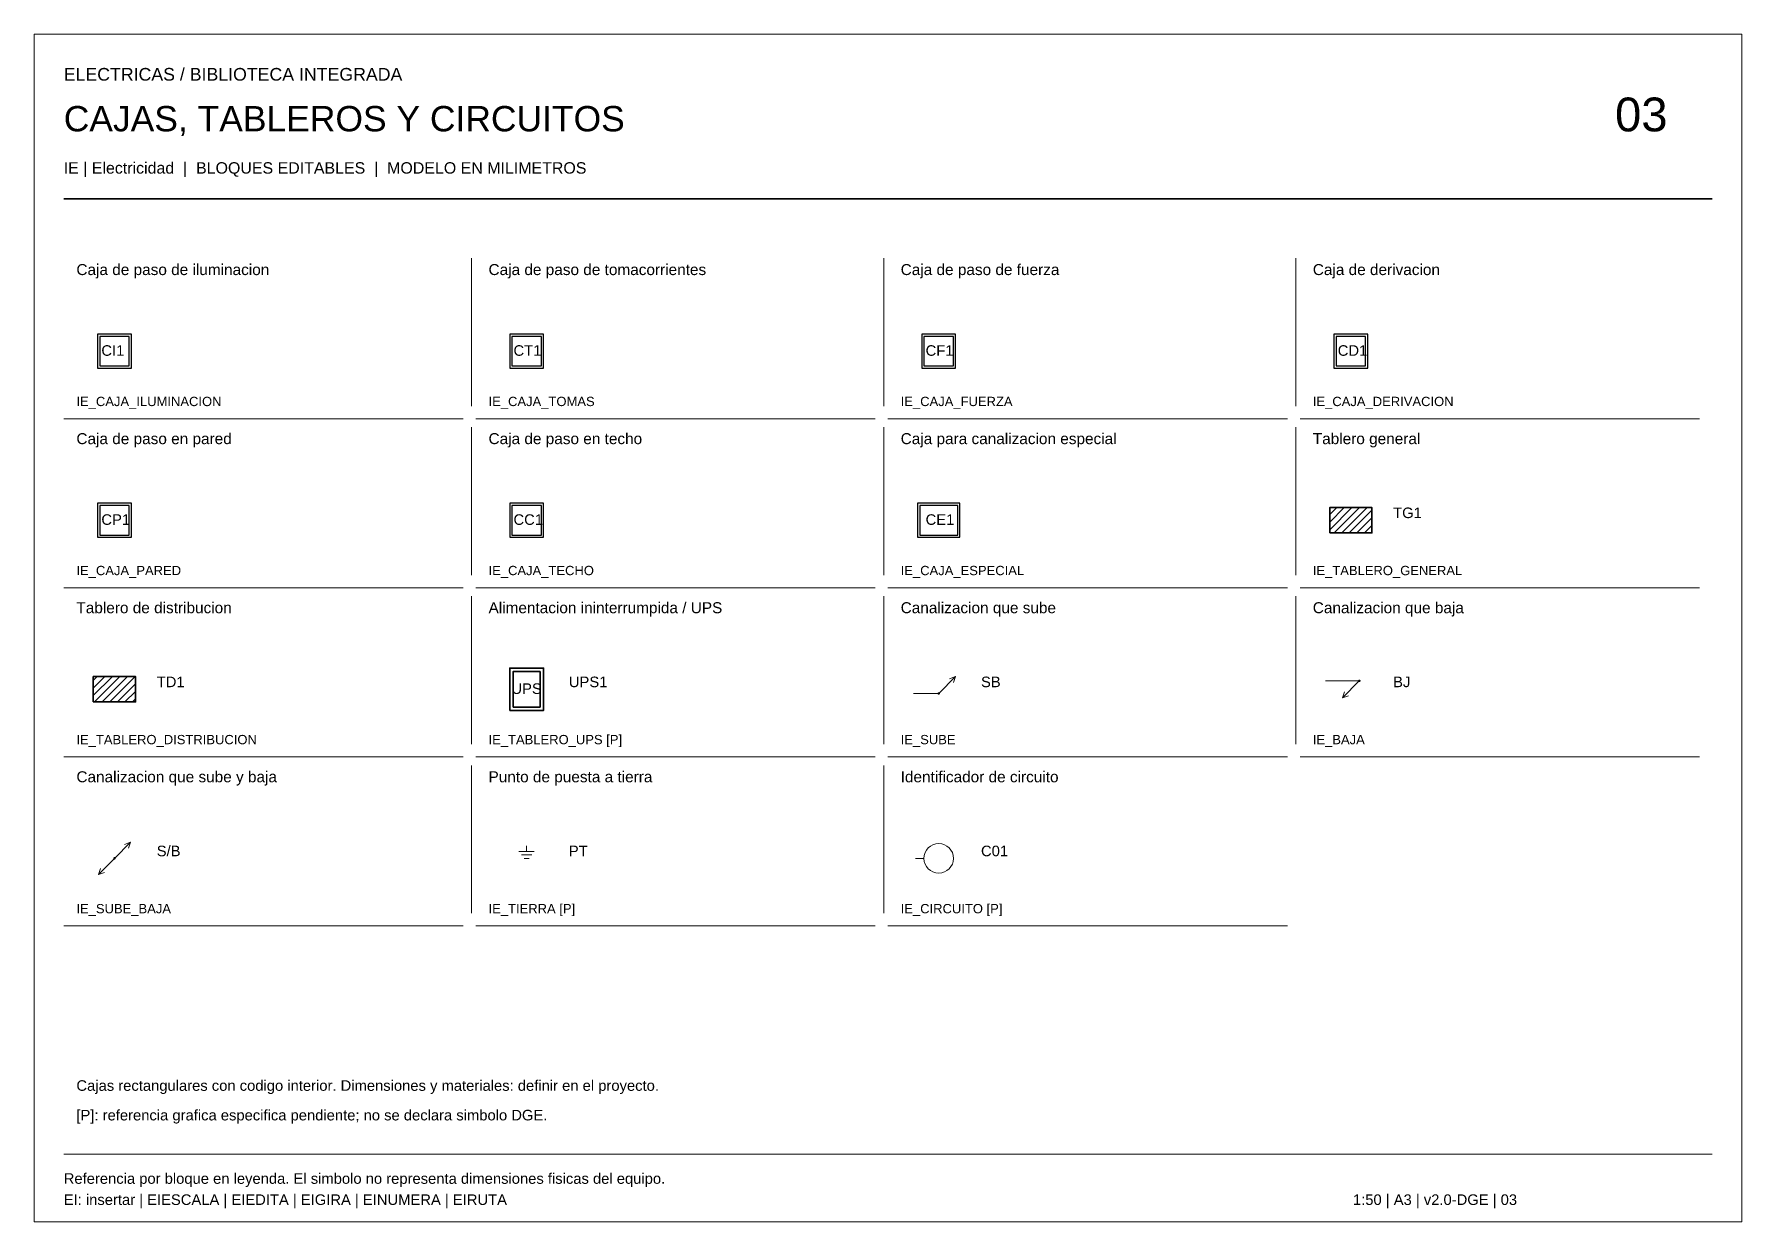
# Model space of a CAD drawing. Header units: millimetres. Extents: x 400 to 200600, y -39600 to -25550.
# Drawn here: x 45400 to 65600, y -39600 to -25550 of the extents above; entities that cross this region are included whole.
import ezdxf
from ezdxf.enums import TextEntityAlignment as Align

# ---------------------------------------------------------------- set-up
doc = ezdxf.new("R2010")
doc.units = ezdxf.units.MM
for name, color, linetype, lineweight in [('EIC-CATALOGO', 7, 'Continuous', 18), ('EIC-MARCO', 8, 'Continuous', 13), ('IE-CAJAS-PASO', 7, 'Continuous', 25), ('IE-CODIGOS', 7, 'Continuous', 18), ('IE-TABLERO', 7, 'Continuous', 35)]:
    doc.layers.add(name, color=color, linetype=linetype, lineweight=lineweight)
doc.styles.add('EI_TEXTO', font='arial.ttf')

msp = doc.modelspace()

# ---------------------------------------------------------------- texts
at = {"layer": 'EIC-CATALOGO', "color": 34, "style": 'EI_TEXTO'}
for s, height, p in [('ELECTRICAS / BIBLIOTECA INTEGRADA', 150, (45750, -26100)), ('03', 400, (64100, -26700))]:
    msp.add_text(s, height=height, dxfattribs=at).set_placement(p)
at = {"layer": 'EIC-CATALOGO', "color": 7, "style": 'EI_TEXTO'}
for s, height, p in [('CAJAS, TABLEROS Y CIRCUITOS', 300, (45750, -26700)), ('IE | Electricidad  |  BLOQUES EDITABLES  |  MODELO EN MILIMETROS', 135, (45750, -27200)), ('Caja de paso de iluminacion', 130, (45900, -28400)), ('Caja de paso de tomacorrientes', 130, (50775, -28400)), ('Caja de paso de fuerza', 130, (55650, -28400)), ('Caja de derivacion', 130, (60525, -28400)), ('Caja de paso en pared', 130, (45900, -30400)), ('Caja de paso en techo', 130, (50775, -30400)), ('Caja para canalizacion especial', 130, (55650, -30400)), ('Tablero general', 130, (60525, -30400)), ('Tablero de distribucion', 130, (45900, -32400)), ('Alimentacion ininterrumpida / UPS', 130, (50775, -32400)), ('Canalizacion que sube', 130, (55650, -32400)), ('Canalizacion que baja', 130, (60525, -32400)), ('Canalizacion que sube y baja', 130, (45900, -34400)), ('Punto de puesta a tierra', 130, (50775, -34400)), ('Identificador de circuito', 130, (55650, -34400)), ('Cajas rectangulares con codigo interior. Dimensiones y materiales: definir en el proyecto.', 125, (45900, -38050)), ('[P]: referencia grafica especifica pendiente; no se declara simbolo DGE.', 125, (45900, -38400)), ('Referencia por bloque en leyenda. El simbolo no representa dimensiones fisicas del equipo.', 125, (45750, -39150)), ('EI: insertar | EIESCALA | EIEDITA | EIGIRA | EINUMERA | EIRUTA', 125, (45750, -39400)), ('1:50 | A3 | v2.0-DGE | 03', 125, (61000, -39400))]:
    msp.add_text(s, height=height, dxfattribs=at).set_placement(p)
at = {"layer": 'EIC-CATALOGO', "color": 8, "style": 'EI_TEXTO'}
for s, p in [('IE_CAJA_ILUMINACION', (45900, -29950)), ('IE_CAJA_TOMAS', (50775, -29950)), ('IE_CAJA_FUERZA', (55650, -29950)), ('IE_CAJA_DERIVACION', (60525, -29950)), ('IE_CAJA_PARED', (45900, -31950)), ('IE_CAJA_TECHO', (50775, -31950)), ('IE_CAJA_ESPECIAL', (55650, -31950)), ('IE_TABLERO_GENERAL', (60525, -31950)), ('IE_TABLERO_DISTRIBUCION', (45900, -33950)), ('IE_TABLERO_UPS [P]', (50775, -33950)), ('IE_SUBE', (55650, -33950)), ('IE_BAJA', (60525, -33950)), ('IE_SUBE_BAJA', (45900, -35950)), ('IE_TIERRA [P]', (50775, -35950)), ('IE_CIRCUITO [P]', (55650, -35950))]:
    msp.add_text(s, height=110, dxfattribs=at).set_placement(p)

# ---------------------------------------------------------------- blocks, each defined once
blk = doc.blocks.new('IE_CAJA_ILUMINACION')
at = {"color": 0, "lineweight": -2}
for points in [[(-4, -4), (4, -4), (4, 4), (-4, 4)], [(-3.5, -3.5), (3.5, -3.5), (3.5, 3.5), (-3.5, 3.5)]]:
    blk.add_lwpolyline(points, close=True, dxfattribs=at)
at = {"color": 0, "style": 'EI_TEXTO'}
for tag, p in [('CODIGO', (-3.1, -1.1)), ('ALTURA', (10, -6.5)), ('CIRCUITO', (10, -3))]:
    blk.add_attdef(tag, p, '', height=2.5, dxfattribs=at)
at = {"color": 0, "style": 'EI_TEXTO', "flags": 1}
for tag in ['TIPO', 'TABLERO', 'SISTEMA', 'OBSERVACIONES', 'DESCRIPCION', 'MONTAJE', 'NORMA', 'DIMENSIONES', 'FUNCION', 'MATERIAL', 'IP']:
    blk.add_attdef(tag, (0, 0), '', height=2.5, dxfattribs=at)
blk = doc.blocks.new('IE_CAJA_TOMAS')
at = {"color": 0, "lineweight": -2}
for points in [[(-4, -4), (4, -4), (4, 4), (-4, 4)], [(-3.5, -3.5), (3.5, -3.5), (3.5, 3.5), (-3.5, 3.5)]]:
    blk.add_lwpolyline(points, close=True, dxfattribs=at)
at = {"color": 0, "style": 'EI_TEXTO'}
for tag, p in [('CODIGO', (-3.1, -1.1)), ('ALTURA', (10, -6.5)), ('CIRCUITO', (10, -3))]:
    blk.add_attdef(tag, p, '', height=2.5, dxfattribs=at)
at = {"color": 0, "style": 'EI_TEXTO', "flags": 1}
for tag in ['TIPO', 'TABLERO', 'SISTEMA', 'OBSERVACIONES', 'DESCRIPCION', 'MONTAJE', 'NORMA', 'DIMENSIONES', 'FUNCION', 'MATERIAL', 'IP']:
    blk.add_attdef(tag, (0, 0), '', height=2.5, dxfattribs=at)
blk = doc.blocks.new('IE_CAJA_FUERZA')
at = {"color": 0, "lineweight": -2}
for points in [[(-4, -4), (4, -4), (4, 4), (-4, 4)], [(-3.5, -3.5), (3.5, -3.5), (3.5, 3.5), (-3.5, 3.5)]]:
    blk.add_lwpolyline(points, close=True, dxfattribs=at)
at = {"color": 0, "style": 'EI_TEXTO'}
for tag, p in [('CODIGO', (-3.1, -1.1)), ('ALTURA', (10, -6.5)), ('CIRCUITO', (10, -3))]:
    blk.add_attdef(tag, p, '', height=2.5, dxfattribs=at)
at = {"color": 0, "style": 'EI_TEXTO', "flags": 1}
for tag in ['TIPO', 'TABLERO', 'SISTEMA', 'OBSERVACIONES', 'DESCRIPCION', 'MONTAJE', 'NORMA', 'DIMENSIONES', 'FUNCION', 'MATERIAL', 'IP']:
    blk.add_attdef(tag, (0, 0), '', height=2.5, dxfattribs=at)
blk = doc.blocks.new('IE_CAJA_DERIVACION')
at = {"color": 0, "lineweight": -2}
for points in [[(-4, -4), (4, -4), (4, 4), (-4, 4)], [(-3.5, -3.5), (3.5, -3.5), (3.5, 3.5), (-3.5, 3.5)]]:
    blk.add_lwpolyline(points, close=True, dxfattribs=at)
at = {"color": 0, "style": 'EI_TEXTO'}
for tag, p in [('CODIGO', (-3.1, -1.1)), ('ALTURA', (10, -6.5)), ('CIRCUITO', (10, -3))]:
    blk.add_attdef(tag, p, '', height=2.5, dxfattribs=at)
at = {"color": 0, "style": 'EI_TEXTO', "flags": 1}
for tag in ['TIPO', 'TABLERO', 'SISTEMA', 'OBSERVACIONES', 'DESCRIPCION', 'MONTAJE', 'NORMA', 'DIMENSIONES', 'FUNCION', 'MATERIAL', 'IP']:
    blk.add_attdef(tag, (0, 0), '', height=2.5, dxfattribs=at)
blk = doc.blocks.new('IE_CAJA_PARED')
at = {"color": 0, "lineweight": -2}
for points in [[(-4, -4), (4, -4), (4, 4), (-4, 4)], [(-3.5, -3.5), (3.5, -3.5), (3.5, 3.5), (-3.5, 3.5)]]:
    blk.add_lwpolyline(points, close=True, dxfattribs=at)
at = {"color": 0, "style": 'EI_TEXTO'}
for tag, p in [('CODIGO', (-3.1, -1.1)), ('ALTURA', (10, -6.5)), ('CIRCUITO', (10, -3))]:
    blk.add_attdef(tag, p, '', height=2.5, dxfattribs=at)
at = {"color": 0, "style": 'EI_TEXTO', "flags": 1}
for tag in ['TIPO', 'TABLERO', 'SISTEMA', 'OBSERVACIONES', 'DESCRIPCION', 'MONTAJE', 'NORMA', 'DIMENSIONES', 'FUNCION', 'MATERIAL', 'IP']:
    blk.add_attdef(tag, (0, 0), '', height=2.5, dxfattribs=at)
blk = doc.blocks.new('IE_CAJA_TECHO')
at = {"color": 0, "lineweight": -2}
for points in [[(-4, -4), (4, -4), (4, 4), (-4, 4)], [(-3.5, -3.5), (3.5, -3.5), (3.5, 3.5), (-3.5, 3.5)]]:
    blk.add_lwpolyline(points, close=True, dxfattribs=at)
at = {"color": 0, "style": 'EI_TEXTO'}
for tag, p in [('CODIGO', (-3.1, -1.1)), ('ALTURA', (10, -6.5)), ('CIRCUITO', (10, -3))]:
    blk.add_attdef(tag, p, '', height=2.5, dxfattribs=at)
at = {"color": 0, "style": 'EI_TEXTO', "flags": 1}
for tag in ['TIPO', 'TABLERO', 'SISTEMA', 'OBSERVACIONES', 'DESCRIPCION', 'MONTAJE', 'NORMA', 'DIMENSIONES', 'FUNCION', 'MATERIAL', 'IP']:
    blk.add_attdef(tag, (0, 0), '', height=2.5, dxfattribs=at)
blk = doc.blocks.new('IE_CAJA_ESPECIAL')
at = {"color": 0, "lineweight": -2}
for points in [[(-5, -4), (5, -4), (5, 4), (-5, 4)], [(-4.5, -3.5), (4.5, -3.5), (4.5, 3.5), (-4.5, 3.5)]]:
    blk.add_lwpolyline(points, close=True, dxfattribs=at)
at = {"color": 0, "style": 'EI_TEXTO'}
for tag, p in [('CODIGO', (-3.1, -1.1)), ('ALTURA', (10, -6.5)), ('CIRCUITO', (10, -3))]:
    blk.add_attdef(tag, p, '', height=2.5, dxfattribs=at)
at = {"color": 0, "style": 'EI_TEXTO', "flags": 1}
for tag in ['TIPO', 'TABLERO', 'SISTEMA', 'OBSERVACIONES', 'DESCRIPCION', 'MONTAJE', 'NORMA', 'DIMENSIONES', 'FUNCION', 'MATERIAL', 'IP']:
    blk.add_attdef(tag, (0, 0), '', height=2.5, dxfattribs=at)
blk = doc.blocks.new('IE_TABLERO_GENERAL')
h = blk.add_hatch()
h.set_pattern_fill('ANSI31', color=0, scale=0.4)
h.paths.add_polyline_path([(-5, -3), (5, -3), (5, 3), (-5, 3)])
at = {"color": 0, "lineweight": -2}
blk.add_lwpolyline([(-5, -3), (5, -3), (5, 3), (-5, 3)], close=True, dxfattribs=at)
at = {"color": 0, "style": 'EI_TEXTO', "flags": 1}
for tag in ['TIPO', 'TABLERO', 'TENSION', 'SISTEMA', 'OBSERVACIONES', 'CORRIENTE', 'CLASE_REFERENCIA', 'DESCRIPCION', 'MONTAJE', 'NORMA', 'POTENCIA', 'PAGINA_DGE']:
    blk.add_attdef(tag, (0, 0), '', height=2.5, dxfattribs=at)
at = {"color": 0, "style": 'EI_TEXTO'}
for tag, p in [('CODIGO', (10, 0.5)), ('ALTURA', (10, -6.5)), ('CIRCUITO', (10, -3))]:
    blk.add_attdef(tag, p, '', height=2.5, dxfattribs=at)
blk = doc.blocks.new('IE_TABLERO_DISTRIBUCION')
h = blk.add_hatch()
h.set_pattern_fill('ANSI31', color=0, scale=0.4)
h.paths.add_polyline_path([(-5, -3), (5, -3), (5, 3), (-5, 3)])
at = {"color": 0, "lineweight": -2}
blk.add_lwpolyline([(-5, -3), (5, -3), (5, 3), (-5, 3)], close=True, dxfattribs=at)
at = {"color": 0, "style": 'EI_TEXTO', "flags": 1}
for tag in ['TIPO', 'TABLERO', 'TENSION', 'SISTEMA', 'OBSERVACIONES', 'CORRIENTE', 'CLASE_REFERENCIA', 'DESCRIPCION', 'MONTAJE', 'NORMA', 'POTENCIA', 'PAGINA_DGE']:
    blk.add_attdef(tag, (0, 0), '', height=2.5, dxfattribs=at)
at = {"color": 0, "style": 'EI_TEXTO'}
for tag, p in [('CODIGO', (10, 0.5)), ('ALTURA', (10, -6.5)), ('CIRCUITO', (10, -3))]:
    blk.add_attdef(tag, p, '', height=2.5, dxfattribs=at)
blk = doc.blocks.new('IE_TABLERO_UPS')
at = {"color": 0, "lineweight": -2}
for points in [[(-4, -5), (4, -5), (4, 5), (-4, 5)], [(-3.2, -4.2), (3.2, -4.2), (3.2, 4.2), (-3.2, 4.2)]]:
    blk.add_lwpolyline(points, close=True, dxfattribs=at)
at = {"color": 0, "lineweight": -2, "style": 'EI_TEXTO'}
blk.add_text('UPS', height=2.5, dxfattribs=at).set_placement((0, -1.1), align=Align.CENTER)
at = {"color": 0, "style": 'EI_TEXTO', "flags": 1}
for tag in ['TIPO', 'TABLERO', 'TENSION', 'SISTEMA', 'OBSERVACIONES', 'CORRIENTE', 'DESCRIPCION', 'MONTAJE', 'NORMA', 'POTENCIA']:
    blk.add_attdef(tag, (0, 0), '', height=2.5, dxfattribs=at)
at = {"color": 0, "style": 'EI_TEXTO'}
for tag, p in [('CODIGO', (10, 0.5)), ('ALTURA', (10, -6.5)), ('CIRCUITO', (10, -3))]:
    blk.add_attdef(tag, p, '', height=2.5, dxfattribs=at)
blk = doc.blocks.new('IE_SUBE')
blk.add_hatch(color=0).paths.add_polyline_path([(0.3, -1), (0.28, -0.89), (0.21, -0.79), (0.11, -0.72), (0, -0.7), (-0.11, -0.72), (-0.21, -0.79), (-0.28, -0.89), (-0.3, -1), (-0.28, -1.11), (-0.21, -1.21), (-0.11, -1.28), (0, -1.3), (0.11, -1.28), (0.21, -1.21), (0.28, -1.11)])
at = {"color": 0, "lineweight": -2}
for p, q in [((0, -1), (4, 3)), ((-6, -1), (0, -1))]:
    blk.add_line(p, q, dxfattribs=at)
blk.add_lwpolyline([(2.58, 2.51), (4, 3), (3.51, 1.58)], dxfattribs=at)
at = {"color": 0, "style": 'EI_TEXTO', "flags": 1}
for tag in ['TIPO', 'TABLERO', 'SISTEMA', 'OBSERVACIONES', 'CLASE_REFERENCIA', 'DESCRIPCION', 'MONTAJE', 'NORMA', 'PAGINA_DGE']:
    blk.add_attdef(tag, (0, 0), '', height=2.5, dxfattribs=at)
at = {"color": 0, "style": 'EI_TEXTO'}
for tag, p in [('CODIGO', (10, 0.5)), ('ALTURA', (10, -6.5)), ('CIRCUITO', (10, -3))]:
    blk.add_attdef(tag, p, '', height=2.5, dxfattribs=at)
blk = doc.blocks.new('IE_BAJA')
blk.add_hatch(color=0).paths.add_polyline_path([(2.3, 2), (2.28, 2.11), (2.21, 2.21), (2.11, 2.28), (2, 2.3), (1.89, 2.28), (1.79, 2.21), (1.72, 2.11), (1.7, 2), (1.72, 1.89), (1.79, 1.79), (1.89, 1.72), (2, 1.7), (2.11, 1.72), (2.21, 1.79), (2.28, 1.89)])
at = {"color": 0, "lineweight": -2}
for p, q in [((-6, 2), (2, 2)), ((2, 2), (-2, -2))]:
    blk.add_line(p, q, dxfattribs=at)
blk.add_lwpolyline([(-0.58, -1.51), (-2, -2), (-1.51, -0.58)], dxfattribs=at)
at = {"color": 0, "style": 'EI_TEXTO', "flags": 1}
for tag in ['TIPO', 'TABLERO', 'SISTEMA', 'OBSERVACIONES', 'CLASE_REFERENCIA', 'DESCRIPCION', 'MONTAJE', 'NORMA', 'PAGINA_DGE']:
    blk.add_attdef(tag, (0, 0), '', height=2.5, dxfattribs=at)
at = {"color": 0, "style": 'EI_TEXTO'}
for tag, p in [('CODIGO', (10, 0.5)), ('ALTURA', (10, -6.5)), ('CIRCUITO', (10, -3))]:
    blk.add_attdef(tag, p, '', height=2.5, dxfattribs=at)
blk = doc.blocks.new('IE_SUBE_BAJA')
blk.add_hatch(color=0).paths.add_polyline_path([(0.3, 0), (0.28, 0.11), (0.21, 0.21), (0.11, 0.28), (0, 0.3), (-0.11, 0.28), (-0.21, 0.21), (-0.28, 0.11), (-0.3, 0), (-0.28, -0.11), (-0.21, -0.21), (-0.11, -0.28), (0, -0.3), (0.11, -0.28), (0.21, -0.21), (0.28, -0.11)])
at = {"color": 0, "lineweight": -2}
for q in [(-3.8, -3.8), (3.8, 3.8)]:
    blk.add_line((0, 0), q, dxfattribs=at)
for points in [[(2.38, 3.31), (3.8, 3.8), (3.31, 2.38)], [(-2.38, -3.31), (-3.8, -3.8), (-3.31, -2.38)]]:
    blk.add_lwpolyline(points, dxfattribs=at)
at = {"color": 0, "style": 'EI_TEXTO', "flags": 1}
for tag in ['TIPO', 'TABLERO', 'SISTEMA', 'OBSERVACIONES', 'CLASE_REFERENCIA', 'DESCRIPCION', 'MONTAJE', 'NORMA', 'PAGINA_DGE']:
    blk.add_attdef(tag, (0, 0), '', height=2.5, dxfattribs=at)
at = {"color": 0, "style": 'EI_TEXTO'}
for tag, p in [('CODIGO', (10, 0.5)), ('ALTURA', (10, -6.5)), ('CIRCUITO', (10, -3))]:
    blk.add_attdef(tag, p, '', height=2.5, dxfattribs=at)
blk = doc.blocks.new('IE_TIERRA')
at = {"color": 0, "lineweight": -2}
for p, q in [((-1.8, 1.6), (1.8, 1.6)), ((-1.2, 0.8), (1.2, 0.8)), ((-0.6, 0), (0.6, 0)), ((0, 3), (0, 1.6))]:
    blk.add_line(p, q, dxfattribs=at)
at = {"color": 0, "style": 'EI_TEXTO', "flags": 1}
for tag in ['TIPO', 'TABLERO', 'SISTEMA', 'OBSERVACIONES', 'DESCRIPCION', 'MONTAJE', 'NORMA']:
    blk.add_attdef(tag, (0, 0), '', height=2.5, dxfattribs=at)
at = {"color": 0, "style": 'EI_TEXTO'}
for tag, p in [('CODIGO', (10, 0.5)), ('ALTURA', (10, -6.5)), ('CIRCUITO', (10, -3))]:
    blk.add_attdef(tag, p, '', height=2.5, dxfattribs=at)
blk = doc.blocks.new('IE_CIRCUITO')
at = {"color": 0, "lineweight": -2}
blk.add_line((-5.5, 0), (-3.5, 0), dxfattribs=at)
blk.add_circle((0, 0), 3.5, dxfattribs=at)
at = {"color": 0, "style": 'EI_TEXTO', "flags": 1}
for tag in ['TIPO', 'TABLERO', 'SISTEMA', 'OBSERVACIONES', 'DESCRIPCION', 'MONTAJE', 'NORMA']:
    blk.add_attdef(tag, (0, 0), '', height=2.5, dxfattribs=at)
at = {"color": 0, "style": 'EI_TEXTO'}
for tag, p in [('CODIGO', (10, 0.5)), ('ALTURA', (10, -6.5)), ('CIRCUITO', (10, -3))]:
    blk.add_attdef(tag, p, '', height=2.5, dxfattribs=at)

# ---------------------------------------------------------------- linework, layer by layer
at = {"layer": 'EIC-MARCO', "color": 34, "lineweight": 35}
msp.add_line((45750, -27500), (65250, -27500), dxfattribs=at)
at = {"layer": 'EIC-MARCO', "color": 8, "lineweight": 13}
for p, q in [((50575, -29950), (50575, -28200)), ((55450, -29950), (55450, -28200)), ((60325, -29950), (60325, -28200)), ((45750, -30100), (50475, -30100)), ((50575, -31950), (50575, -30200)), ((50625, -30100), (55350, -30100)), ((55450, -31950), (55450, -30200)), ((55500, -30100), (60225, -30100)), ((60325, -31950), (60325, -30200)), ((60375, -30100), (65100, -30100)), ((45750, -32100), (50475, -32100)), ((50625, -32100), (55350, -32100)), ((55500, -32100), (60225, -32100)), ((60375, -32100), (65100, -32100)), ((50575, -33950), (50575, -32200)), ((55450, -33950), (55450, -32200)), ((60325, -33950), (60325, -32200)), ((45750, -34100), (50475, -34100)), ((50625, -34100), (55350, -34100)), ((55500, -34100), (60225, -34100)), ((60375, -34100), (65100, -34100)), ((50575, -35950), (50575, -34200)), ((55450, -35950), (55450, -34200)), ((45750, -36100), (50475, -36100)), ((50625, -36100), (55350, -36100)), ((55500, -36100), (60225, -36100)), ((45750, -38800), (65250, -38800))]:
    msp.add_line(p, q, dxfattribs=at)
at = {"layer": 'EIC-MARCO'}
msp.add_lwpolyline([(45400, -39600), (65600, -39600), (65600, -25550), (45400, -25550)], close=True, dxfattribs=at)

# ---------------------------------------------------------------- block references
at = {"layer": 'IE-CAJAS-PASO'}
ref = msp.add_blockref('IE_CAJA_ILUMINACION', (46350, -29300), dxfattribs=dict(at, xscale=50, yscale=50, zscale=50))
ref.add_attrib('CODIGO', 'CI1', (46195, -29355), dxfattribs={"layer": '0', "height": 125, "style": 'EI_TEXTO'})
ref = msp.add_blockref('IE_CAJA_TOMAS', (51225, -29300), dxfattribs=dict(at, xscale=50, yscale=50, zscale=50))
ref.add_attrib('CODIGO', 'CT1', (51070, -29355), dxfattribs={"layer": '0', "height": 125, "style": 'EI_TEXTO'})
ref = msp.add_blockref('IE_CAJA_FUERZA', (56100, -29300), dxfattribs=dict(at, xscale=50, yscale=50, zscale=50))
ref.add_attrib('CODIGO', 'CF1', (55945, -29355), dxfattribs={"layer": '0', "height": 125, "style": 'EI_TEXTO'})
ref = msp.add_blockref('IE_CAJA_DERIVACION', (60975, -29300), dxfattribs=dict(at, xscale=50, yscale=50, zscale=50))
ref.add_attrib('CODIGO', 'CD1', (60820, -29355), dxfattribs={"layer": '0', "height": 125, "style": 'EI_TEXTO'})
ref = msp.add_blockref('IE_CAJA_PARED', (46350, -31300), dxfattribs=dict(at, xscale=50, yscale=50, zscale=50))
ref.add_attrib('CODIGO', 'CP1', (46195, -31355), dxfattribs={"layer": '0', "height": 125, "style": 'EI_TEXTO'})
ref = msp.add_blockref('IE_CAJA_TECHO', (51225, -31300), dxfattribs=dict(at, xscale=50, yscale=50, zscale=50))
ref.add_attrib('CODIGO', 'CC1', (51070, -31355), dxfattribs={"layer": '0', "height": 125, "style": 'EI_TEXTO'})
ref = msp.add_blockref('IE_CAJA_ESPECIAL', (56100, -31300), dxfattribs=dict(at, xscale=50, yscale=50, zscale=50))
ref.add_attrib('CODIGO', 'CE1', (55945, -31355), dxfattribs={"layer": '0', "height": 125, "style": 'EI_TEXTO'})
at = {"layer": 'IE-CODIGOS'}
ref = msp.add_blockref('IE_SUBE', (56100, -33300), dxfattribs=dict(at, xscale=50, yscale=50, zscale=50))
ref.add_attrib('CODIGO', 'SB', (56600, -33275), dxfattribs={"layer": '0', "height": 125, "style": 'EI_TEXTO'})
ref = msp.add_blockref('IE_BAJA', (60975, -33300), dxfattribs=dict(at, xscale=50, yscale=50, zscale=50))
ref.add_attrib('CODIGO', 'BJ', (61475, -33275), dxfattribs={"layer": '0', "height": 125, "style": 'EI_TEXTO'})
ref = msp.add_blockref('IE_SUBE_BAJA', (46350, -35300), dxfattribs=dict(at, xscale=50, yscale=50, zscale=50))
ref.add_attrib('CODIGO', 'S/B', (46850, -35275), dxfattribs={"layer": '0', "height": 125, "style": 'EI_TEXTO'})
ref = msp.add_blockref('IE_CIRCUITO', (56100, -35300), dxfattribs=dict(at, xscale=50, yscale=50, zscale=50))
ref.add_attrib('CODIGO', 'C01', (56600, -35275), dxfattribs={"layer": '0', "height": 125, "style": 'EI_TEXTO'})
ref = msp.add_blockref('IE_TIERRA', (51225, -35300), dxfattribs=dict(at, xscale=50, yscale=50, zscale=50))
ref.add_attrib('CODIGO', 'PT', (51725, -35275), dxfattribs={"layer": '0', "height": 125, "style": 'EI_TEXTO'})
at = {"layer": 'IE-TABLERO'}
ref = msp.add_blockref('IE_TABLERO_GENERAL', (60975, -31300), dxfattribs=dict(at, xscale=50, yscale=50, zscale=50))
ref.add_attrib('CODIGO', 'TG1', (61475, -31275), dxfattribs={"layer": '0', "height": 125, "style": 'EI_TEXTO'})
ref = msp.add_blockref('IE_TABLERO_UPS', (51225, -33300), dxfattribs=dict(at, xscale=50, yscale=50, zscale=50))
ref.add_attrib('CODIGO', 'UPS1', (51725, -33275), dxfattribs={"layer": '0', "height": 125, "style": 'EI_TEXTO'})
ref = msp.add_blockref('IE_TABLERO_DISTRIBUCION', (46350, -33300), dxfattribs=dict(at, xscale=50, yscale=50, zscale=50))
ref.add_attrib('CODIGO', 'TD1', (46850, -33275), dxfattribs={"layer": '0', "height": 125, "style": 'EI_TEXTO'})

msp.set_redraw_order([(e.dxf.handle, doc.entitydb.next_handle()) for e in msp.query("TEXT MTEXT ATTDEF DIMENSION ARC_DIMENSION")])  # texts and dimensions are drawn at this point

doc.saveas('drawing.dxf')
